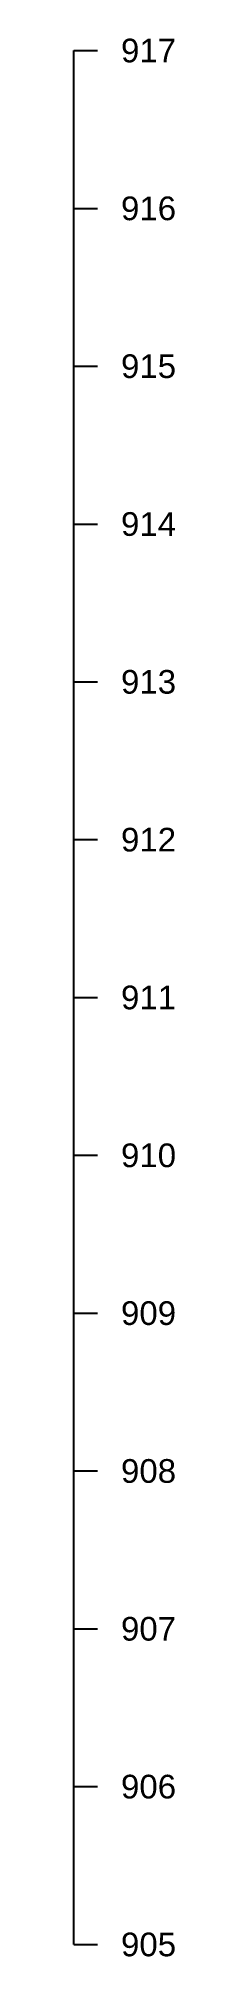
# Model space of a CAD drawing. Header units: millimetres. Extents: x 1478788 to 1486142, y 824439 to 831516.
# Drawn here: x 1486136 to 1486142.4, y 828372.4 to 828494 of the extents above; entities that cross this region are included whole.
import ezdxf
from ezdxf.enums import TextEntityAlignment as Align

# ---------------------------------------------------------------- set-up
doc = ezdxf.new("R2010")
doc.units = ezdxf.units.MM
doc.layers.add('SCALE_LINE', color=1, linetype='Continuous')
doc.styles.get("Standard").update_dxf_attribs({"font": 'arial.ttf'})

msp = doc.modelspace()

# ---------------------------------------------------------------- texts
for s, p in [('917', (1486139.01, 828493.2)), ('916', (1486139.01, 828483.2)), ('915', (1486139.01, 828473.2)), ('914', (1486139.01, 828463.2)), ('913', (1486139.01, 828453.2)), ('912', (1486139.01, 828443.2)), ('911', (1486139.01, 828433.2)), ('910', (1486139.01, 828423.2)), ('909', (1486139.01, 828413.2)), ('908', (1486139.01, 828403.2)), ('907', (1486139.01, 828393.2)), ('906', (1486139.01, 828383.2)), ('905', (1486139.01, 828373.2))]:
    msp.add_text(s, height=1.5).set_placement(p, align=Align.MIDDLE_LEFT)

# ---------------------------------------------------------------- linework, layer by layer
at = {"layer": 'SCALE_LINE'}
for p, q in [((1486136.01, 828373.2), (1486136.01, 828493.2)), ((1486136.01, 828493.2), (1486137.51, 828493.2)), ((1486136.01, 828483.2), (1486137.51, 828483.2)), ((1486136.01, 828473.2), (1486137.51, 828473.2)), ((1486136.01, 828463.2), (1486137.51, 828463.2)), ((1486136.01, 828453.2), (1486137.51, 828453.2)), ((1486136.01, 828443.2), (1486137.51, 828443.2)), ((1486136.01, 828433.2), (1486137.51, 828433.2)), ((1486136.01, 828423.2), (1486137.51, 828423.2)), ((1486136.01, 828413.2), (1486137.51, 828413.2)), ((1486136.01, 828403.2), (1486137.51, 828403.2)), ((1486136.01, 828393.2), (1486137.51, 828393.2)), ((1486136.01, 828383.2), (1486137.51, 828383.2)), ((1486136.01, 828373.2), (1486137.51, 828373.2))]:
    msp.add_line(p, q, dxfattribs=at)

msp.set_redraw_order([(e.dxf.handle, doc.entitydb.next_handle()) for e in msp.query("TEXT MTEXT ATTDEF DIMENSION ARC_DIMENSION")])  # texts and dimensions are drawn at this point

doc.saveas('drawing.dxf')
